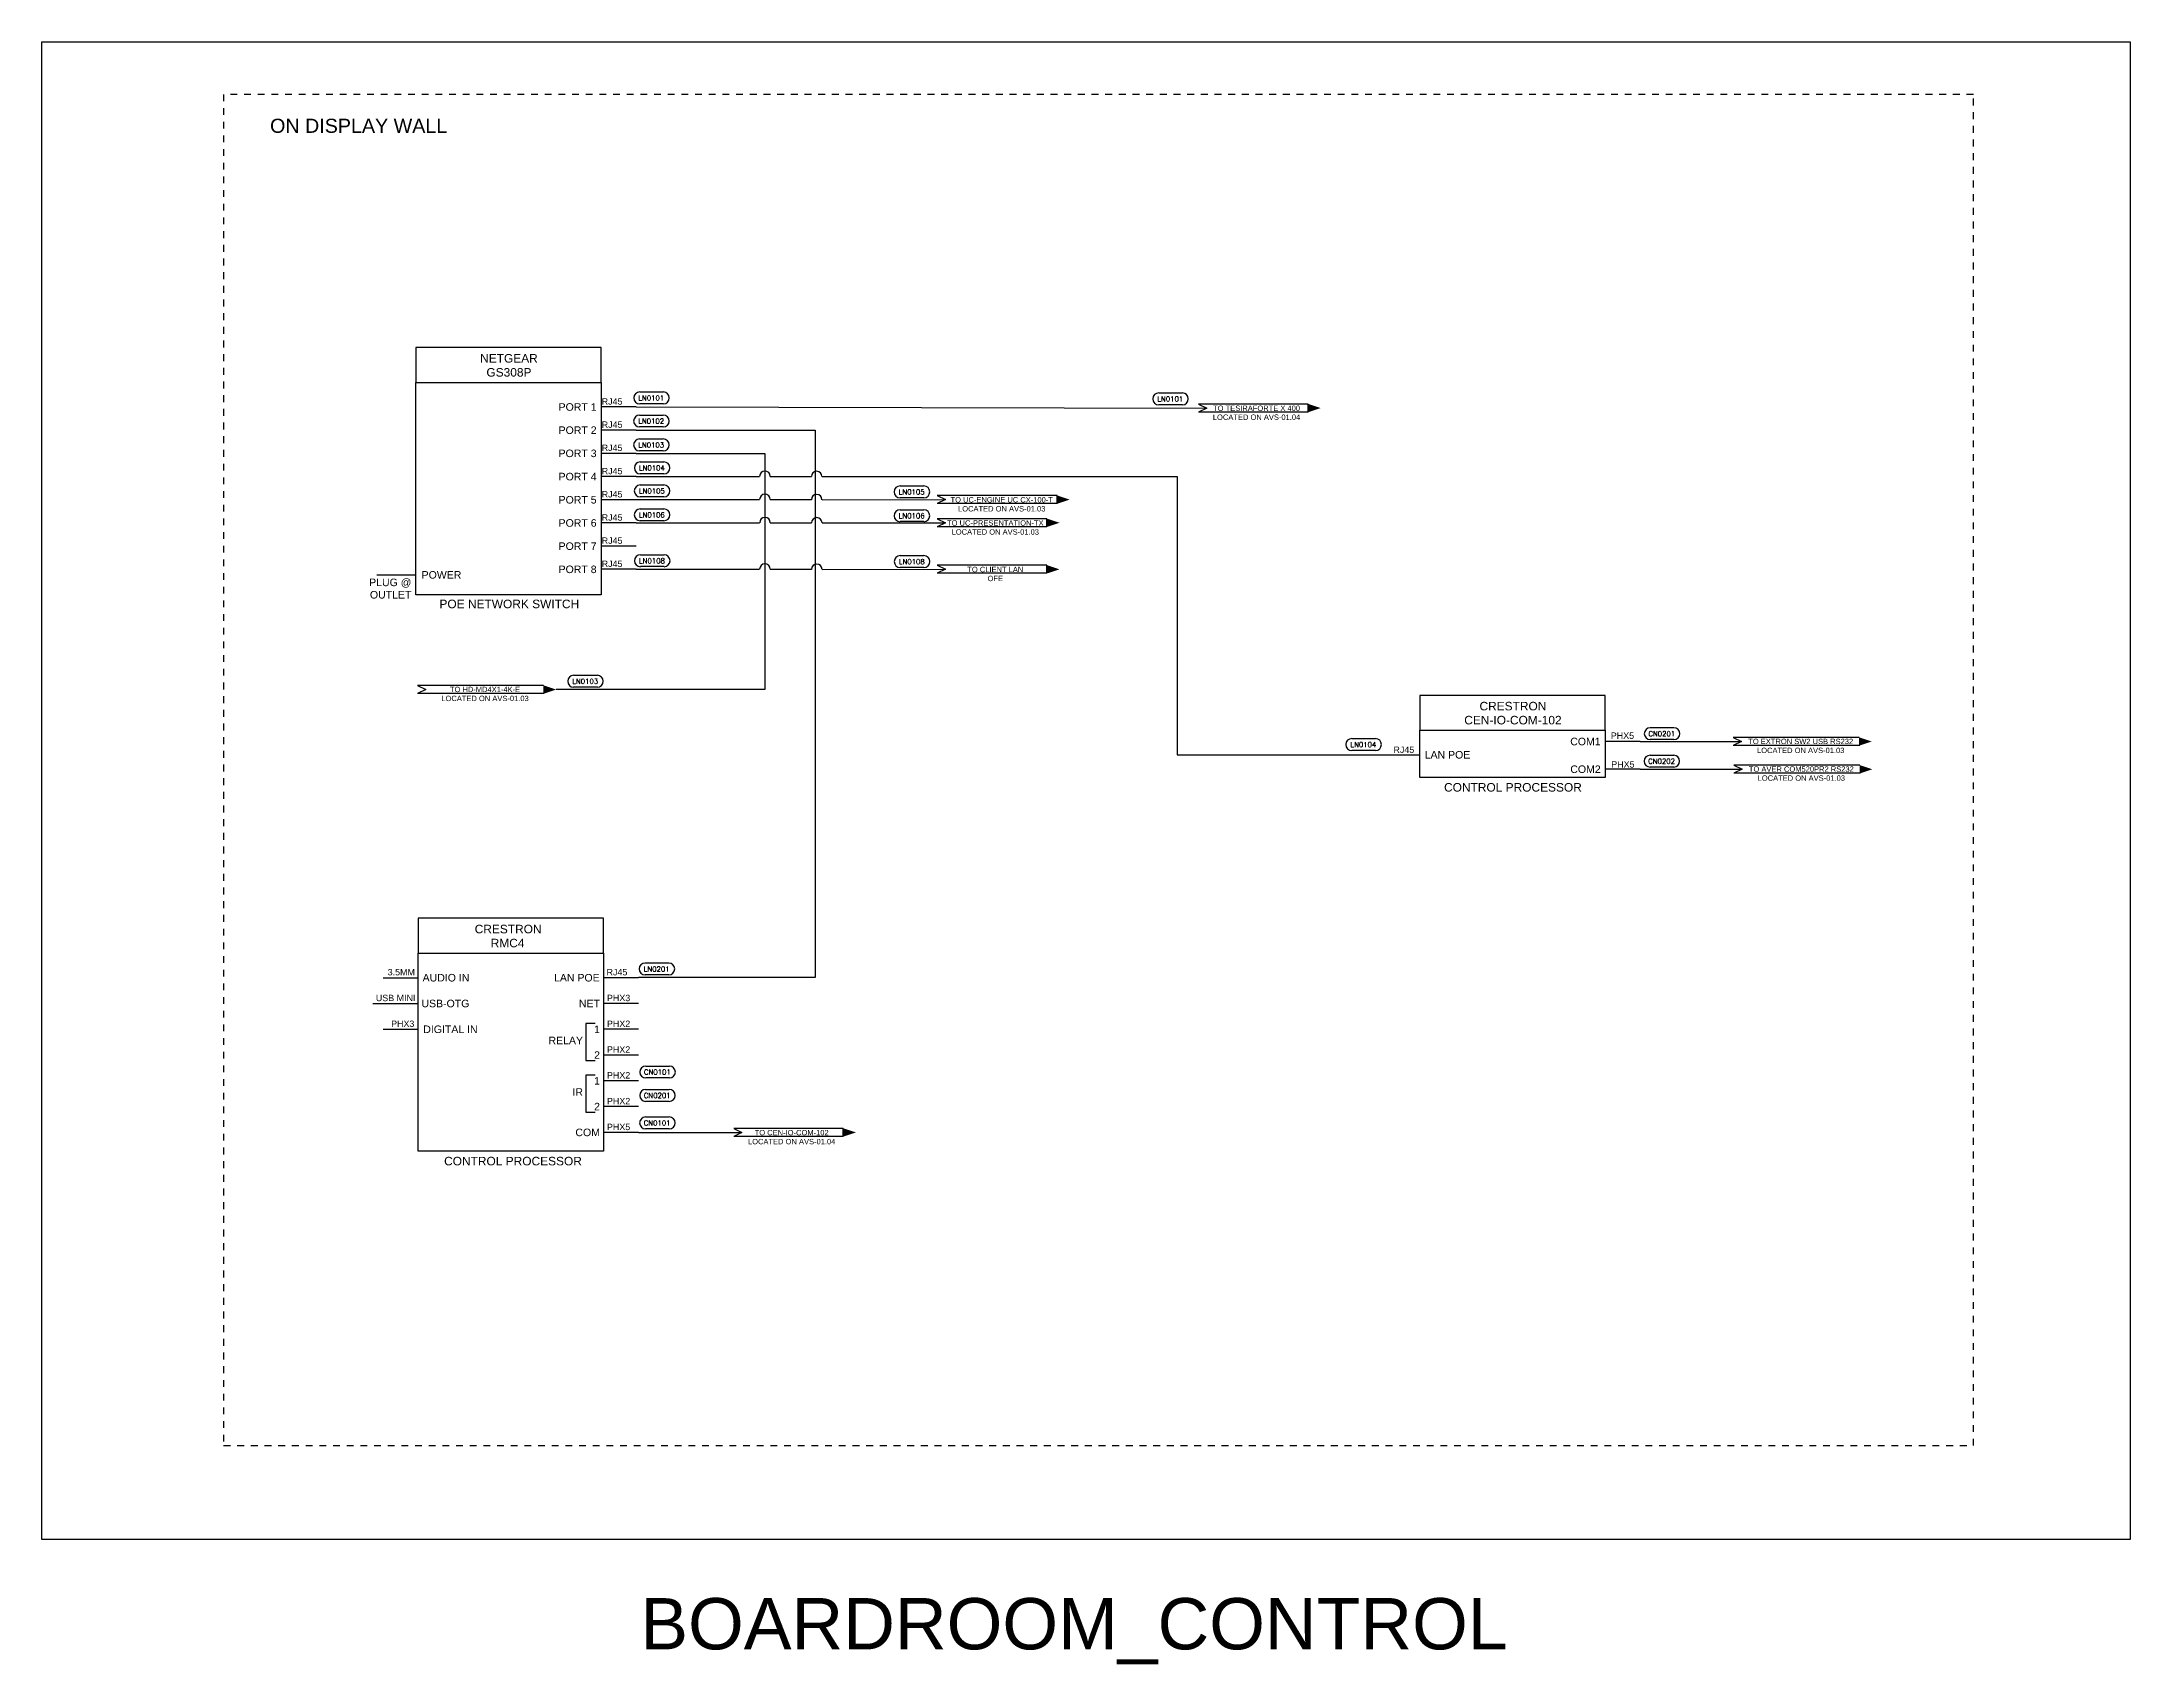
# Model space of a CAD drawing. Header units: inches. Extents: x 12 to 126, y -1 to 44.
# Drawn here: x 95.89 to 126.44, y -0.92 to 22.81 of the extents above; entities that cross this region are included whole.
import ezdxf
from ezdxf.enums import TextEntityAlignment as Align

# ---------------------------------------------------------------- set-up
doc = ezdxf.new("R2010")
doc.units = ezdxf.units.IN
doc.header["$MEASUREMENT"] = 0
doc.linetypes.add('16DASH', pattern=[0.125, 0.0625, -0.0625])
doc.linetypes.add('1DASH', pattern=[1, 0.5, -0.5])
for name, color, linetype in [('AV-1-DASH', 3, '1DASH'), ('AV-CABLE-AUDIO', 4, 'Continuous'), ('AV-CABLE-CNTRL', 2, 'Continuous'), ('AV-DEVICE', 4, 'Continuous'), ('AV-TEXT', 2, 'Continuous')]:
    doc.layers.add(name, color=color, linetype=linetype)
doc.layers.add('AV-VPRT', color=9, linetype='Continuous', plot=False)
doc.styles.add('PDF Arial', font='arial.ttf')
doc.styles.get("Standard").update_dxf_attribs({"font": 'simplex.shx'})
doc.styles.add('WL-BASE', font='arial.ttf')

msp = doc.modelspace()

# ---------------------------------------------------------------- texts
at = {"style": 'WL-BASE'}
msp.add_text('ON DISPLAY WALL', height=0.20617, dxfattribs=at).set_placement((99.229, 21.579), align=Align.MIDDLE_LEFT)
for s, height, p in [('POE NETWORK SWITCH', 0.12484, (102.729, 14.587)), ('CONTROL PROCESSOR', 0.12484, (117.412, 11.905)), ('CONTROL PROCESSOR', 0.12484, (102.783, 6.439)), ('BOARDROOM_CONTROL', 0.75, (110.99, -0.326))]:
    msp.add_text(s, height=height, dxfattribs=at).set_placement(p, align=Align.MIDDLE_CENTER)
for s, p in [('RELAY', (103.807, 8.203)), ('IR', (103.807, 7.449))]:
    msp.add_text(s, height=0.1102, dxfattribs=at).set_placement(p, align=Align.MIDDLE_RIGHT)
at = {"attachment_point": 2, "style": 'WL-BASE'}
for s, insert, char_height in [('NETGEAR', (102.724, 18.241), 0.1248), ('GS308P', (102.724, 18.036), 0.1248), ('CRESTRON', (117.412, 13.155), 0.1248), ('CEN-IO-COM-102 ', (117.412, 12.95), 0.12484), ('CRESTRON', (102.712, 9.895), 0.1248), ('RMC4', (102.704, 9.69), 0.1248)]:
    msp.add_mtext_dynamic_manual_height_columns(s, width=3.76006, gutter_width=1.238, heights=[0], dxfattribs=dict(at, insert=insert, char_height=char_height))
at = {"layer": 'AV-CABLE-AUDIO', "color": 1, "style": 'WL-BASE'}
for s, p in [('POWER', (102.028, 15.012)), ('PLUG @', (101.297, 14.902)), ('OUTLET', (101.297, 14.721))]:
    msp.add_text(s, height=0.1102, dxfattribs=at).set_placement(p, align=Align.MIDDLE_RIGHT)
at = {"layer": 'AV-CABLE-AUDIO', "style": 'WL-BASE'}
msp.add_text('3.5MM', height=0.0933, dxfattribs=at).set_placement((100.95, 9.155))
msp.add_text('AUDIO IN', height=0.1102, dxfattribs=at).set_placement((102.145, 9.121), align=Align.MIDDLE_RIGHT)
at = {"layer": 'AV-CABLE-CNTRL', "style": 'WL-BASE'}
for s, height, p in [('PORT 1', 0.1102, (104.006, 17.467)), ('PORT 2', 0.1102, (104.006, 17.128)), ('PORT 3', 0.1102, (104.006, 16.789)), ('PORT 4', 0.1102, (104.006, 16.449)), ('PORT 5', 0.1102, (104.006, 16.11)), ('PORT 6', 0.1102, (104.006, 15.771)), ('PORT 7', 0.1102, (104.006, 15.432)), ('PORT 8', 0.1102, (104.006, 15.093)), ('COM1', 0.1102, (118.695, 12.575)), ('COM2', 0.1102, (118.696, 12.17)), ('LAN POE', 0.1102, (104.051, 9.121)), ('USB-OTG', 0.1102, (102.145, 8.744)), ('NET', 0.1102, (104.055, 8.744)), ('DIGITAL IN', 0.1102, (102.266, 8.367)), ('1', 0.11, (104.055, 8.367)), (' 2', 0.1102, (104.055, 7.99)), ('1', 0.11, (104.055, 7.613)), ('2', 0.11, (104.055, 7.236)), ('COM', 0.1102, (104.055, 6.859))]:
    msp.add_text(s, height=height, dxfattribs=at).set_placement(p, align=Align.MIDDLE_RIGHT)
for s, p in [('RJ45', (104.081, 17.501)), ('RJ45', (104.081, 17.162)), ('RJ45', (104.081, 16.823)), ('RJ45', (104.081, 16.483)), ('RJ45', (104.081, 16.144)), ('RJ45', (104.081, 15.805)), ('RJ45', (104.081, 15.466)), ('RJ45', (104.081, 15.127)), ('PHX5', (118.844, 12.614)), ('RJ45', (115.664, 12.408)), ('PHX5', (118.85, 12.194)), ('RJ45', (104.152, 9.155)), ('USB MINI', (100.777, 8.778)), ('PHX3', (104.158, 8.778)), ('PHX3', (101, 8.401)), ('PHX2', (104.158, 8.401)), ('PHX2', (104.158, 8.024)), ('PHX2', (104.158, 7.647)), ('PHX2', (104.158, 7.27)), ('PHX5', (104.158, 6.892))]:
    msp.add_text(s, height=0.0933, dxfattribs=at).set_placement(p)
msp.add_text('LAN POE', height=0.1102, dxfattribs=at).set_placement((116.121, 12.381), align=Align.MIDDLE_LEFT)
at = {"layer": 'AV-CABLE-CNTRL', "char_height": 0.07878, "style": 'PDF Arial'}
for s, insert, width, attachment_point in [('\\pxqc;TO TESIRAFORTE X 400\\PLOCATED ON AVS-01.04', (112.452, 17.277), 2.41828, 7), ('\\pxqc;TO UC-ENGINE UC CX-100-T\\PLOCATED ON AVS-01.03', (108.724, 15.938), 2.41828, 7), ('\\pxqc;TO UC-PRESENTATION-TX\\PLOCATED ON AVS-01.03', (108.63, 15.599), 2.41828, 7), ('\\pxqc;TO CLIENT LAN\\POFE', (108.63, 14.919), 2.41828, 7), ('\\pxqc;TO HD-MD4X1-4K-E\\PLOCATED ON AVS-01.03', (102.374, 13.376), 1.7086, 2), ('\\pxqc;TO EXTRON SW2 USB RS232\\PLOCATED ON AVS-01.03', (121.622, 12.616), 1.7086, 2), ('\\pxqc;TO AVER COM520PR2 RS232\\PLOCATED ON AVS-01.03', (121.631, 12.211), 1.7086, 2), ('\\pxqc;TO CEN-IO-COM-102\\PLOCATED ON AVS-01.04', (105.651, 6.684), 2.41828, 7)]:
    msp.add_mtext(s, dxfattribs=dict(at, insert=insert, width=width, attachment_point=attachment_point))

# ---------------------------------------------------------------- blocks, each defined once
blk = doc.blocks.new('WIRE_LABEL')
at = {"layer": 'AV-TEXT'}
for p, q in [((-0.137, 0.141), (0.143, 0.141)), ((0.143, 0), (-0.137, 0))]:
    blk.add_line(p, q, dxfattribs=at)
for centre, start, end in [((-0.137, 0.07), 90, 270), ((0.143, 0.07), 270, 90)]:
    blk.add_arc(centre, 0.0703, start, end, dxfattribs=at)
blk.add_attdef('NUMBER', text='', height=0.06, dxfattribs=at).set_placement((0, 0.039), align=Align.CENTER)

# ---------------------------------------------------------------- linework, layer by layer
for p, q in [((103.986, 8.451), (103.847, 8.451)), ((103.847, 8.451), (103.847, 7.91)), ((103.847, 7.91), (103.986, 7.91)), ((103.986, 7.697), (103.847, 7.697)), ((103.847, 7.697), (103.847, 7.156)), ((103.847, 7.156), (103.986, 7.156))]:
    msp.add_line(p, q)
for points in [[(101.361, 17.827), (104.075, 17.827), (104.075, 18.336), (101.361, 18.336)], [(101.361, 17.827), (104.075, 17.827), (104.075, 14.719), (101.361, 14.719)], [(116.049, 12.741), (118.763, 12.741), (118.763, 13.25), (116.049, 13.25)], [(116.049, 12.741), (118.763, 12.741), (118.763, 12.05), (116.049, 12.05)], [(101.394, 9.481), (104.108, 9.481), (104.108, 9.99), (101.394, 9.99)], [(101.394, 9.481), (104.108, 9.481), (104.108, 6.585), (101.394, 6.585)]]:
    msp.add_lwpolyline(points, close=True)
at = {"layer": 'AV-1-DASH', "linetype": '16DASH'}
msp.add_lwpolyline([(98.55, 22.038), (98.55, 2.278), (124.148, 2.278), (124.148, 22.038), (98.55, 22.038)], dxfattribs=at)
at = {"layer": 'AV-CABLE-AUDIO', "color": 1}
msp.add_line((100.793, 15.012), (101.361, 15.012), dxfattribs=at)
at = {"layer": 'AV-CABLE-AUDIO'}
msp.add_line((100.885, 9.121), (101.394, 9.121), dxfattribs=at)
at = {"layer": 'AV-CABLE-CNTRL'}
for p, q in [((104.584, 17.467), (104.075, 17.467)), ((114.415, 17.51), (112.813, 17.51)), ((112.813, 17.51), (112.933, 17.452)), ((112.933, 17.452), (112.813, 17.393)), ((114.415, 17.393), (114.415, 17.51)), ((104.584, 17.128), (104.075, 17.128)), ((114.415, 17.393), (112.813, 17.393)), ((104.584, 16.789), (104.075, 16.789)), ((104.584, 16.449), (104.075, 16.449)), ((104.584, 16.11), (104.075, 16.11)), ((110.743, 16.174), (108.991, 16.171)), ((108.991, 16.171), (109.111, 16.113)), ((109.111, 16.113), (108.991, 16.054)), ((110.743, 16.054), (108.991, 16.054)), ((110.743, 16.054), (110.743, 16.171)), ((104.584, 15.771), (104.075, 15.771)), ((110.593, 15.832), (108.991, 15.832)), ((108.991, 15.832), (109.111, 15.774)), ((109.111, 15.774), (108.991, 15.715)), ((110.593, 15.715), (108.991, 15.715)), ((110.593, 15.715), (110.593, 15.832)), ((104.584, 15.432), (104.075, 15.432)), ((104.584, 15.093), (104.075, 15.093)), ((110.593, 15.152), (108.991, 15.152)), ((108.991, 15.152), (109.111, 15.094)), ((109.111, 15.094), (108.991, 15.035)), ((110.593, 15.035), (108.991, 15.035)), ((110.593, 15.035), (110.593, 15.152)), ((103.229, 13.394), (101.388, 13.394)), ((101.388, 13.394), (101.508, 13.335)), ((101.508, 13.335), (101.388, 13.276)), ((103.241, 13.277), (101.388, 13.277)), ((119.272, 12.575), (118.763, 12.575)), ((122.476, 12.634), (120.636, 12.634)), ((120.636, 12.634), (120.756, 12.575)), ((120.756, 12.575), (120.636, 12.517)), ((115.541, 12.381), (116.049, 12.381)), ((122.488, 12.517), (120.636, 12.517)), ((122.485, 12.229), (120.645, 12.229)), ((120.645, 12.228), (120.765, 12.17)), ((119.273, 12.17), (118.764, 12.17)), ((120.765, 12.17), (120.645, 12.111)), ((122.497, 12.112), (120.645, 12.111)), ((104.617, 9.121), (104.108, 9.121)), ((100.731, 8.744), (100.885, 8.744)), ((100.885, 8.744), (101.394, 8.744)), ((104.617, 8.744), (104.108, 8.744)), ((100.885, 8.367), (101.394, 8.367)), ((104.617, 8.367), (104.108, 8.367)), ((104.617, 7.99), (104.108, 7.99)), ((104.617, 7.613), (104.108, 7.613)), ((104.617, 7.236), (104.108, 7.236)), ((104.617, 6.859), (104.108, 6.859)), ((107.614, 6.918), (106.012, 6.918)), ((106.012, 6.918), (106.132, 6.859)), ((106.132, 6.859), (106.012, 6.8)), ((107.614, 6.8), (106.012, 6.8)), ((107.614, 6.801), (107.614, 6.918))]:
    msp.add_line(p, q, dxfattribs=at)
at = {"layer": 'AV-CABLE-CNTRL', "color": 1}
for p, q in [((114.415, 17.393), (114.415, 17.51)), ((110.593, 15.715), (110.593, 15.832)), ((110.593, 15.035), (110.593, 15.152)), ((107.614, 6.8), (107.614, 6.918))]:
    msp.add_line(p, q, dxfattribs=at)
at = {"layer": 'AV-CABLE-CNTRL'}
for points in [[(104.584, 17.467), (112.932, 17.451)], [(104.584, 17.128), (107.206, 17.127), (107.206, 9.123), (104.617, 9.123)], [(104.584, 16.789), (106.467, 16.789), (106.467, 13.336), (103.417, 13.336)], [(104.584, 16.45), (106.391, 16.452)], [(106.546, 16.452), (107.149, 16.452)], [(107.304, 16.45), (112.498, 16.451)], [(112.498, 16.451), (112.498, 12.381), (115.541, 12.381)], [(104.584, 16.112), (106.391, 16.114)], [(106.546, 16.114), (107.149, 16.114)], [(107.304, 16.111), (109.111, 16.113)], [(104.584, 15.773), (106.391, 15.774)], [(106.546, 15.774), (107.149, 15.774)], [(107.304, 15.772), (109.111, 15.774)], [(104.584, 15.093), (106.391, 15.094)], [(106.546, 15.094), (107.149, 15.094)], [(107.304, 15.092), (109.111, 15.094)], [(119.272, 12.575), (120.756, 12.575)], [(119.273, 12.17), (120.765, 12.17)], [(104.617, 6.859), (106.132, 6.859)]]:
    msp.add_lwpolyline(points, dxfattribs=at)
for centre in [(106.469, 16.452), (107.226, 16.449), (106.469, 16.114), (107.226, 16.111), (106.47, 15.775), (107.227, 15.772), (106.469, 15.095), (107.227, 15.092)]:
    msp.add_arc(centre, 0.0774, 0, 180, dxfattribs=at)
for points in [[(114.415, 17.513), (114.6, 17.451), (114.415, 17.39)], [(110.743, 16.174), (110.928, 16.112), (110.743, 16.051)], [(110.593, 15.835), (110.779, 15.773), (110.593, 15.712)], [(110.593, 15.155), (110.779, 15.093), (110.593, 15.032)], [(103.229, 13.396), (103.414, 13.335), (103.229, 13.273)], [(122.476, 12.637), (122.661, 12.575), (122.476, 12.513)], [(122.485, 12.231), (122.67, 12.169), (122.485, 12.108)], [(107.614, 6.92), (107.799, 6.859), (107.614, 6.797)]]:
    msp.add_solid(points, dxfattribs=at)
at = {"layer": 'AV-VPRT'}
msp.add_lwpolyline([(95.889, 22.807), (126.443, 22.807), (126.443, 0.905), (95.889, 0.905)], close=True, dxfattribs=at)

# ---------------------------------------------------------------- block references
at = {"layer": 'AV-DEVICE', "xscale": 1.238064289034934, "yscale": 1.238064289034934, "zscale": 1.238064289034934}
for p, values in [((104.806, 17.513), {'NUMBER': 'LN0101'}), ((112.399, 17.499), {'NUMBER': 'LN0101'}), ((104.805, 17.175), {'NUMBER': 'LN0102'}), ((104.805, 16.826), {'NUMBER': 'LN0103'}), ((104.815, 16.49), {'NUMBER': 'LN0104'}), ((104.814, 16.153), {'NUMBER': 'LN0105'}), ((108.616, 16.139), {'NUMBER': 'LN0105'}), ((104.814, 15.803), {'NUMBER': 'LN0106'}), ((108.616, 15.79), {'NUMBER': 'LN0106'}), ((104.816, 15.132), {'NUMBER': 'LN0108'}), ((108.617, 15.119), {'NUMBER': 'LN0108'}), ((103.84, 13.37), {'NUMBER': 'LN0103'}), ((115.224, 12.444), {'NUMBER': 'LN0104'}), ((119.59, 12.603), {'NUMBER': 'CN0201'}), ((119.587, 12.201), {'NUMBER': 'CN0202'}), ((104.885, 9.162), {'NUMBER': 'LN0201'}), ((104.895, 7.655), {'NUMBER': 'CN0101'}), ((104.893, 7.313), {'NUMBER': 'CN0201'}), ((104.892, 6.911), {'NUMBER': 'CN0101'})]:
    msp.add_blockref('WIRE_LABEL', p, dxfattribs=at).add_auto_attribs(values)

msp.set_redraw_order([(e.dxf.handle, doc.entitydb.next_handle()) for e in msp.query("TEXT MTEXT ATTDEF DIMENSION ARC_DIMENSION")])  # texts and dimensions are drawn at this point

doc.saveas('drawing.dxf')
